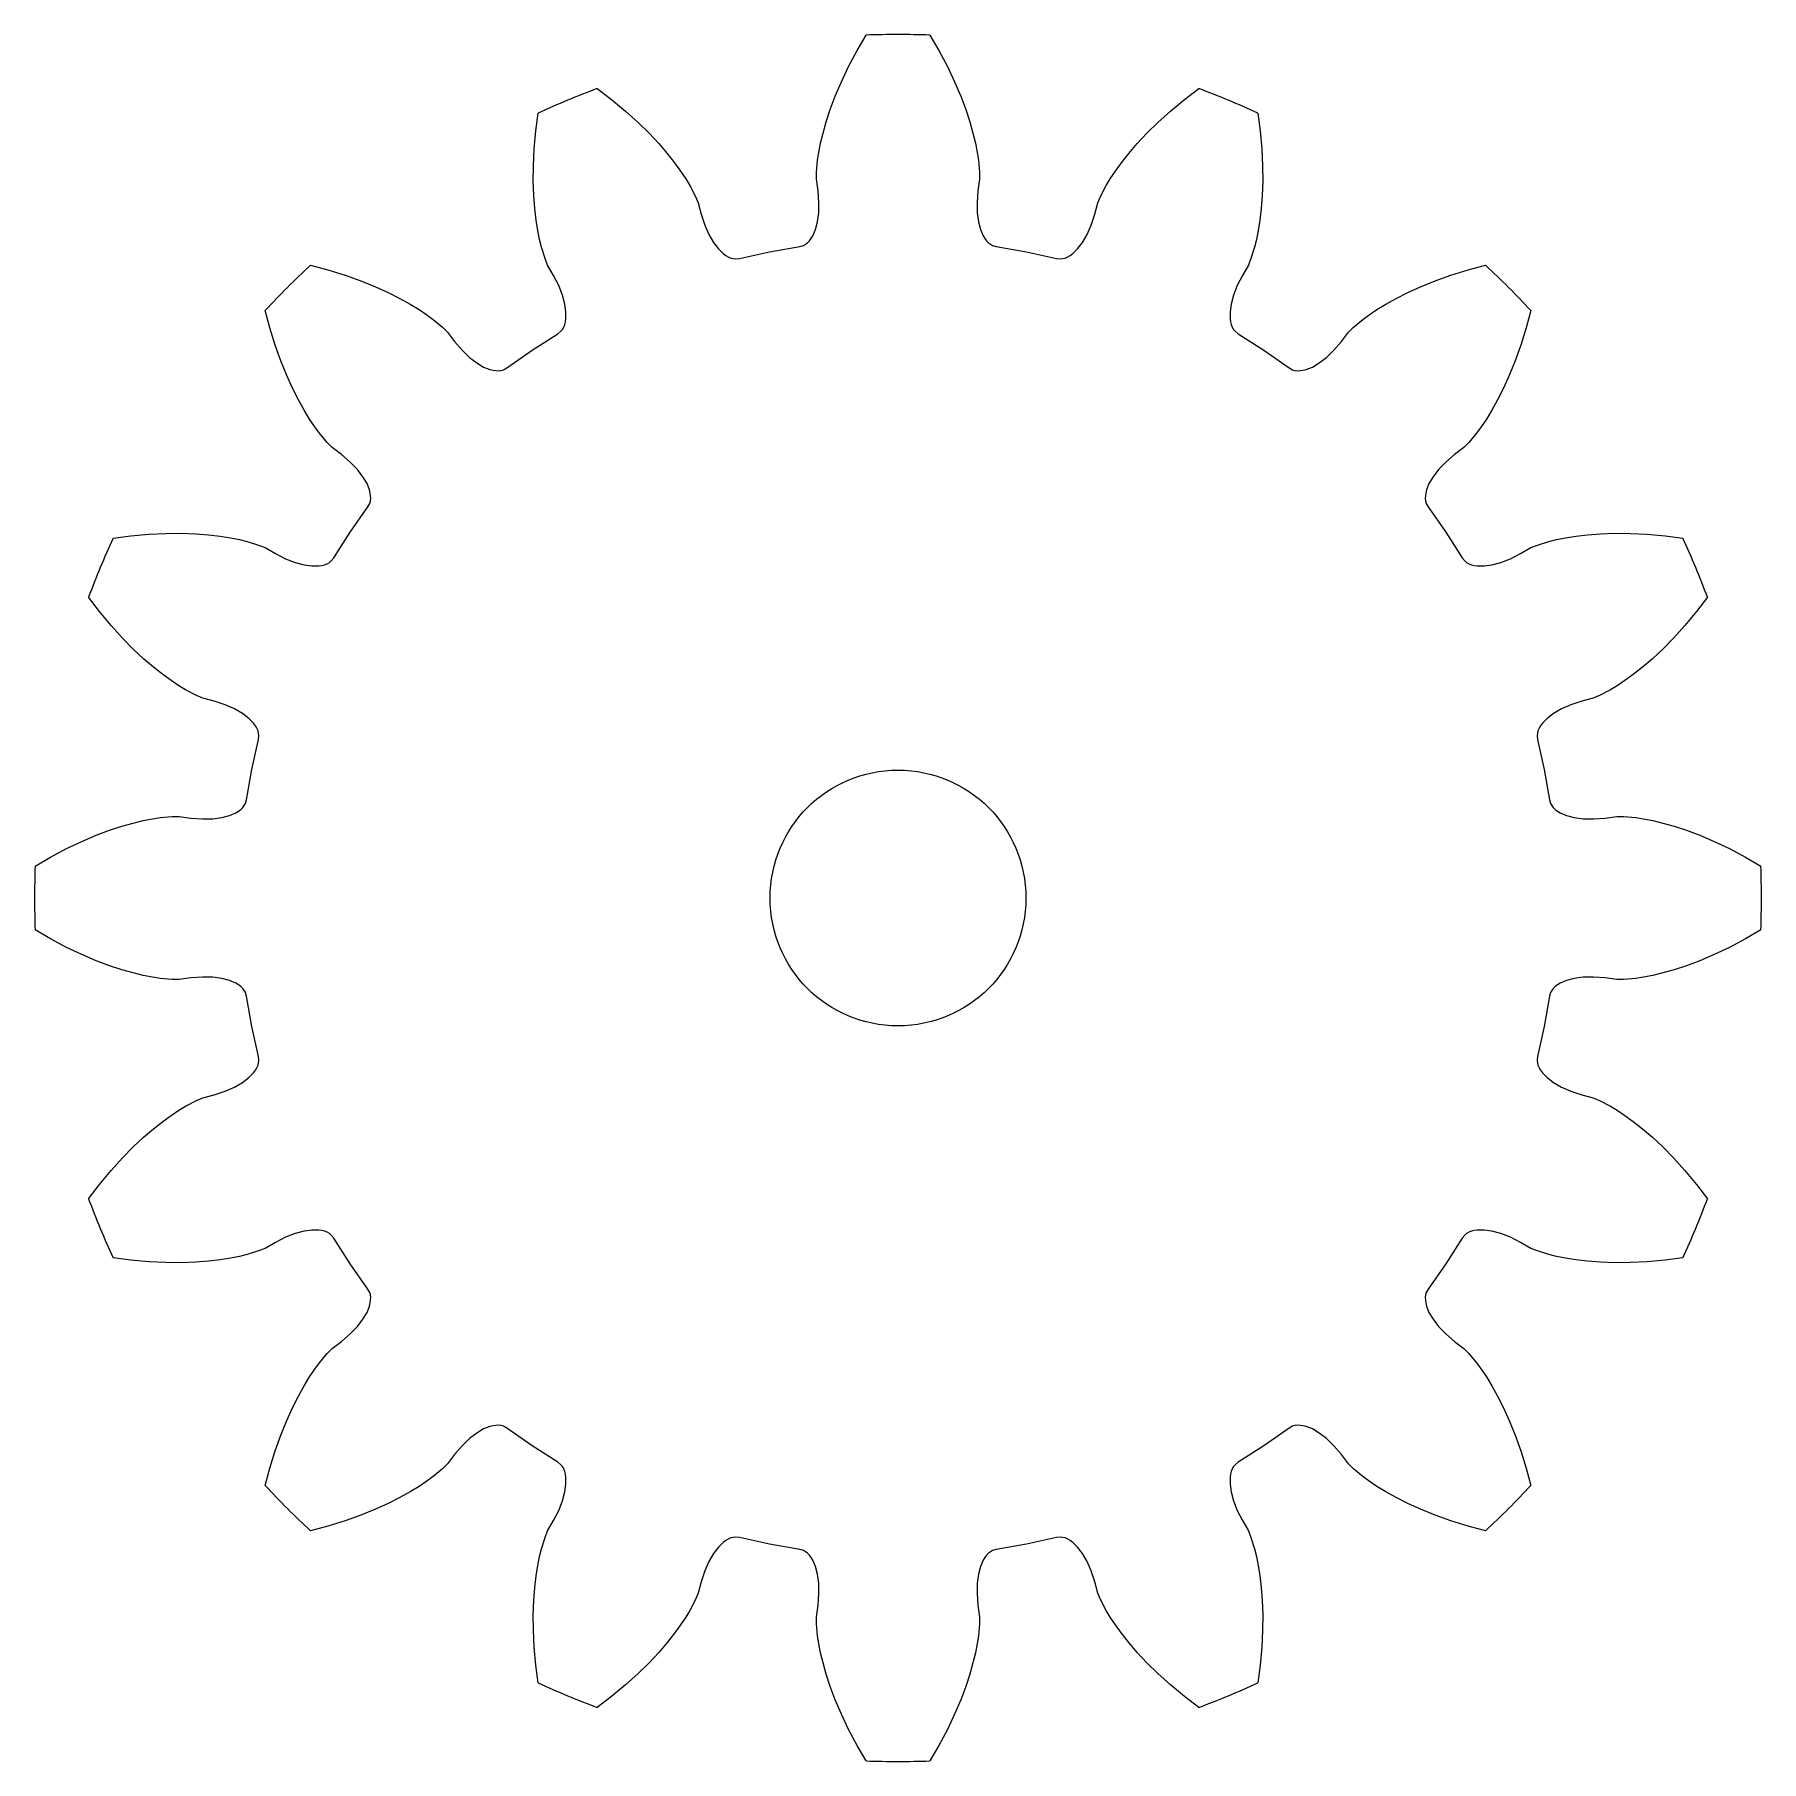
# Model space of a CAD drawing. Extents: x 6 to 33, y -13.5 to 13.5.
import ezdxf

# ---------------------------------------------------------------- set-up
doc = ezdxf.new("R2010")
doc.units = 0

msp = doc.modelspace()

# ---------------------------------------------------------------- linework, layer by layer
msp.add_circle((19.5, 0), 2)
msp.add_circle((19.5, 0), 2)
at = {"layer": 'layer0'}
for p, q in [((18.728, 12.998), (18.86, 13.248)), ((18.86, 13.248), (19.001, 13.491)), ((19.999, 13.491), (20.14, 13.248)), ((20.14, 13.248), (20.272, 12.998)), ((18.615, 12.759), (18.728, 12.998)), ((20.272, 12.998), (20.385, 12.759)), ((18.52, 12.536), (18.615, 12.759)), ((20.385, 12.759), (20.48, 12.536)), ((14.798, 12.655), (15.022, 12.484)), ((15.022, 12.484), (15.239, 12.304)), ((18.441, 12.328), (18.52, 12.536)), ((20.48, 12.536), (20.559, 12.328)), ((23.761, 12.304), (23.978, 12.484)), ((23.978, 12.484), (24.202, 12.655)), ((13.839, 11.994), (13.876, 12.273)), ((15.239, 12.304), (15.435, 12.127)), ((18.378, 12.135), (18.441, 12.328)), ((20.559, 12.328), (20.622, 12.135)), ((23.565, 12.127), (23.761, 12.304)), ((25.124, 12.273), (25.161, 11.994)), ((13.813, 11.713), (13.839, 11.994)), ((15.435, 12.127), (15.608, 11.957)), ((15.608, 11.957), (15.76, 11.794)), ((18.29, 11.799), (18.328, 11.958)), ((18.328, 11.958), (18.378, 12.135)), ((20.622, 12.135), (20.672, 11.958)), ((20.672, 11.958), (20.71, 11.799)), ((23.24, 11.794), (23.392, 11.957)), ((23.392, 11.957), (23.565, 12.127)), ((25.161, 11.994), (25.187, 11.713)), ((13.799, 11.449), (13.813, 11.713)), ((15.76, 11.794), (15.893, 11.641)), ((15.893, 11.641), (16.007, 11.496)), ((18.244, 11.535), (18.262, 11.657)), ((18.262, 11.657), (18.29, 11.799)), ((20.71, 11.799), (20.738, 11.657)), ((20.738, 11.657), (20.756, 11.535)), ((22.993, 11.496), (23.107, 11.641)), ((23.107, 11.641), (23.24, 11.794)), ((25.187, 11.713), (25.201, 11.449)), ((13.797, 11.207), (13.799, 11.449)), ((16.007, 11.496), (16.102, 11.364)), ((16.102, 11.364), (16.183, 11.243)), ((18.226, 11.237), (18.227, 11.347)), ((18.227, 11.347), (18.244, 11.535)), ((20.756, 11.535), (20.773, 11.347)), ((20.773, 11.347), (20.774, 11.237)), ((22.817, 11.243), (22.898, 11.364)), ((22.898, 11.364), (22.993, 11.496)), ((25.201, 11.449), (25.203, 11.207)), ((13.804, 10.984), (13.797, 11.207)), ((16.183, 11.243), (16.247, 11.138)), ((16.247, 11.138), (16.334, 10.97)), ((18.251, 11.054), (18.226, 11.237)), ((20.774, 11.237), (20.749, 11.054)), ((22.666, 10.97), (22.753, 11.138)), ((22.753, 11.138), (22.817, 11.243)), ((25.203, 11.207), (25.196, 10.984)), ((13.82, 10.782), (13.804, 10.984)), ((16.334, 10.97), (16.377, 10.87)), ((16.377, 10.87), (16.424, 10.691)), ((18.264, 10.875), (18.251, 11.054)), ((18.26, 10.714), (18.264, 10.875)), ((20.749, 11.054), (20.736, 10.875)), ((20.736, 10.875), (20.74, 10.714)), ((22.576, 10.691), (22.623, 10.87)), ((22.623, 10.87), (22.666, 10.97)), ((25.196, 10.984), (25.18, 10.782)), ((13.841, 10.599), (13.82, 10.782)), ((13.867, 10.438), (13.841, 10.599)), ((16.424, 10.691), (16.481, 10.52)), ((18.211, 10.452), (18.242, 10.572)), ((18.242, 10.572), (18.26, 10.714)), ((20.74, 10.714), (20.758, 10.572)), ((20.758, 10.572), (20.789, 10.452)), ((22.519, 10.52), (22.576, 10.691)), ((25.159, 10.599), (25.133, 10.438)), ((25.18, 10.782), (25.159, 10.599)), ((13.895, 10.296), (13.867, 10.438)), ((13.925, 10.176), (13.895, 10.296)), ((16.481, 10.52), (16.545, 10.372)), ((16.545, 10.372), (16.616, 10.249)), ((18.086, 10.245), (18.116, 10.275)), ((18.116, 10.275), (18.143, 10.311)), ((18.143, 10.311), (18.168, 10.352)), ((18.168, 10.352), (18.211, 10.452)), ((20.789, 10.452), (20.832, 10.352)), ((20.832, 10.352), (20.857, 10.311)), ((20.857, 10.311), (20.884, 10.275)), ((20.884, 10.275), (20.914, 10.245)), ((22.384, 10.249), (22.455, 10.372)), ((22.455, 10.372), (22.519, 10.52)), ((25.105, 10.296), (25.075, 10.176)), ((25.133, 10.438), (25.105, 10.296)), ((13.981, 9.996), (13.925, 10.176)), ((14.022, 9.894), (13.981, 9.996)), ((16.616, 10.249), (16.691, 10.149)), ((16.691, 10.149), (16.769, 10.074)), ((16.769, 10.074), (16.808, 10.046)), ((16.808, 10.046), (16.847, 10.023)), ((16.847, 10.023), (16.885, 10.006)), ((16.885, 10.006), (16.923, 9.996)), ((16.923, 9.996), (16.96, 9.991)), ((16.96, 9.991), (17.023, 9.998)), ((17.023, 9.998), (17.491, 10.102)), ((17.491, 10.102), (17.963, 10.185)), ((17.963, 10.185), (18.023, 10.203)), ((18.023, 10.203), (18.055, 10.221)), ((18.055, 10.221), (18.086, 10.245)), ((20.914, 10.245), (20.945, 10.221)), ((20.945, 10.221), (20.977, 10.203)), ((20.977, 10.203), (21.037, 10.185)), ((21.037, 10.185), (21.509, 10.102)), ((21.509, 10.102), (21.977, 9.998)), ((21.977, 9.998), (22.04, 9.991)), ((22.04, 9.991), (22.077, 9.996)), ((22.077, 9.996), (22.115, 10.006)), ((22.115, 10.006), (22.153, 10.023)), ((22.153, 10.023), (22.192, 10.046)), ((22.192, 10.046), (22.231, 10.074)), ((22.231, 10.074), (22.309, 10.149)), ((22.309, 10.149), (22.384, 10.249)), ((25.019, 9.996), (24.978, 9.894)), ((25.075, 10.176), (25.019, 9.996)), ((10.313, 9.892), (10.585, 9.82)), ((10.585, 9.82), (10.855, 9.737)), ((10.855, 9.737), (11.104, 9.648)), ((14.115, 9.735), (14.022, 9.894)), ((14.196, 9.574), (14.115, 9.735)), ((24.885, 9.735), (24.804, 9.574)), ((24.978, 9.894), (24.885, 9.735)), ((27.896, 9.648), (28.145, 9.737)), ((28.145, 9.737), (28.415, 9.82)), ((28.415, 9.82), (28.687, 9.892)), ((11.104, 9.648), (11.329, 9.557)), ((11.329, 9.557), (11.531, 9.466)), ((11.531, 9.466), (11.713, 9.374)), ((14.255, 9.424), (14.196, 9.574)), ((24.804, 9.574), (24.745, 9.424)), ((27.287, 9.374), (27.469, 9.466)), ((27.469, 9.466), (27.671, 9.557)), ((27.671, 9.557), (27.896, 9.648)), ((9.68, 8.915), (9.608, 9.187)), ((11.713, 9.374), (11.873, 9.284)), ((11.873, 9.284), (12.012, 9.199)), ((12.012, 9.199), (12.132, 9.118)), ((14.292, 9.286), (14.255, 9.424)), ((14.309, 9.163), (14.292, 9.286)), ((24.708, 9.286), (24.691, 9.163)), ((24.745, 9.424), (24.708, 9.286)), ((26.868, 9.118), (26.988, 9.199)), ((26.988, 9.199), (27.127, 9.284)), ((27.127, 9.284), (27.287, 9.374)), ((29.392, 9.187), (29.32, 8.915)), ((9.763, 8.645), (9.68, 8.915)), ((12.132, 9.118), (12.232, 9.045)), ((12.232, 9.045), (12.377, 8.924)), ((12.377, 8.924), (12.455, 8.847)), ((14.254, 8.89), (14.273, 8.925)), ((14.273, 8.925), (14.289, 8.964)), ((14.289, 8.964), (14.3, 9.007)), ((14.3, 9.007), (14.308, 9.055)), ((14.308, 9.055), (14.309, 9.163)), ((24.691, 9.163), (24.692, 9.055)), ((24.692, 9.055), (24.7, 9.007)), ((24.7, 9.007), (24.711, 8.964)), ((24.711, 8.964), (24.727, 8.925)), ((24.727, 8.925), (24.746, 8.89)), ((26.545, 8.847), (26.623, 8.924)), ((26.623, 8.924), (26.768, 9.045)), ((26.768, 9.045), (26.868, 9.118)), ((29.32, 8.915), (29.237, 8.645)), ((9.852, 8.396), (9.763, 8.645)), ((12.455, 8.847), (12.567, 8.7)), ((12.567, 8.7), (12.685, 8.564)), ((13.778, 8.564), (14.182, 8.821)), ((14.182, 8.821), (14.231, 8.861)), ((14.231, 8.861), (14.254, 8.89)), ((24.746, 8.89), (24.769, 8.861)), ((24.769, 8.861), (24.818, 8.821)), ((24.818, 8.821), (25.222, 8.564)), ((26.315, 8.564), (26.433, 8.7)), ((26.433, 8.7), (26.545, 8.847)), ((29.237, 8.645), (29.148, 8.396)), ((9.943, 8.171), (9.852, 8.396)), ((12.685, 8.564), (12.801, 8.452)), ((12.801, 8.452), (12.914, 8.365)), ((13.385, 8.289), (13.778, 8.564)), ((25.222, 8.564), (25.615, 8.289)), ((26.086, 8.365), (26.199, 8.452)), ((26.199, 8.452), (26.315, 8.564)), ((29.148, 8.396), (29.057, 8.171)), ((10.034, 7.969), (9.943, 8.171)), ((12.914, 8.365), (13.021, 8.302)), ((13.021, 8.302), (13.121, 8.262)), ((13.121, 8.262), (13.168, 8.251)), ((13.168, 8.251), (13.213, 8.245)), ((13.213, 8.245), (13.255, 8.244)), ((13.255, 8.244), (13.294, 8.249)), ((13.294, 8.249), (13.33, 8.259)), ((13.33, 8.259), (13.385, 8.289)), ((25.615, 8.289), (25.67, 8.259)), ((25.67, 8.259), (25.706, 8.249)), ((25.706, 8.249), (25.745, 8.244)), ((25.745, 8.244), (25.787, 8.245)), ((25.787, 8.245), (25.832, 8.251)), ((25.832, 8.251), (25.879, 8.262)), ((25.879, 8.262), (25.979, 8.302)), ((25.979, 8.302), (26.086, 8.365)), ((29.057, 8.171), (28.966, 7.969)), ((10.126, 7.787), (10.034, 7.969)), ((28.966, 7.969), (28.874, 7.787)), ((10.216, 7.627), (10.126, 7.787)), ((10.301, 7.488), (10.216, 7.627)), ((28.784, 7.627), (28.699, 7.488)), ((28.874, 7.787), (28.784, 7.627)), ((10.382, 7.368), (10.301, 7.488)), ((10.455, 7.268), (10.382, 7.368)), ((28.618, 7.368), (28.545, 7.268)), ((28.699, 7.488), (28.618, 7.368)), ((10.576, 7.123), (10.455, 7.268)), ((10.653, 7.045), (10.576, 7.123)), ((10.8, 6.933), (10.653, 7.045)), ((28.347, 7.045), (28.2, 6.933)), ((28.424, 7.123), (28.347, 7.045)), ((28.545, 7.268), (28.424, 7.123)), ((10.936, 6.815), (10.8, 6.933)), ((11.048, 6.699), (10.936, 6.815)), ((28.064, 6.815), (27.952, 6.699)), ((28.2, 6.933), (28.064, 6.815)), ((11.135, 6.586), (11.048, 6.699)), ((11.198, 6.479), (11.135, 6.586)), ((27.865, 6.586), (27.802, 6.479)), ((27.952, 6.699), (27.865, 6.586)), ((11.238, 6.379), (11.198, 6.479)), ((11.249, 6.332), (11.238, 6.379)), ((11.255, 6.287), (11.249, 6.332)), ((11.251, 6.206), (11.256, 6.245)), ((11.256, 6.245), (11.255, 6.287)), ((27.745, 6.287), (27.744, 6.245)), ((27.744, 6.245), (27.749, 6.206)), ((27.751, 6.332), (27.745, 6.287)), ((27.762, 6.379), (27.751, 6.332)), ((27.802, 6.479), (27.762, 6.379)), ((10.936, 5.722), (11.211, 6.115)), ((11.211, 6.115), (11.241, 6.17)), ((11.241, 6.17), (11.251, 6.206)), ((27.749, 6.206), (27.759, 6.17)), ((27.759, 6.17), (27.789, 6.115)), ((27.789, 6.115), (28.064, 5.722)), ((7.506, 5.661), (7.787, 5.687)), ((7.787, 5.687), (8.051, 5.701)), ((8.051, 5.701), (8.293, 5.703)), ((8.293, 5.703), (8.516, 5.696)), ((8.516, 5.696), (8.718, 5.68)), ((8.718, 5.68), (8.901, 5.659)), ((10.679, 5.318), (10.936, 5.722)), ((28.064, 5.722), (28.321, 5.318)), ((30.099, 5.659), (30.282, 5.68)), ((30.282, 5.68), (30.484, 5.696)), ((30.484, 5.696), (30.707, 5.703)), ((30.707, 5.703), (30.949, 5.701)), ((30.949, 5.701), (31.213, 5.687)), ((31.213, 5.687), (31.494, 5.661)), ((7.227, 5.624), (7.506, 5.661)), ((8.901, 5.659), (9.062, 5.633)), ((9.062, 5.633), (9.204, 5.605)), ((9.204, 5.605), (9.324, 5.575)), ((9.324, 5.575), (9.504, 5.519)), ((9.504, 5.519), (9.606, 5.478)), ((9.606, 5.478), (9.765, 5.385)), ((29.235, 5.385), (29.394, 5.478)), ((29.394, 5.478), (29.496, 5.519)), ((29.496, 5.519), (29.676, 5.575)), ((29.676, 5.575), (29.796, 5.605)), ((29.796, 5.605), (29.938, 5.633)), ((29.938, 5.633), (30.099, 5.659)), ((31.494, 5.661), (31.773, 5.624)), ((9.765, 5.385), (9.926, 5.304)), ((9.926, 5.304), (10.076, 5.245)), ((10.076, 5.245), (10.214, 5.208)), ((10.214, 5.208), (10.337, 5.191)), ((10.337, 5.191), (10.445, 5.192)), ((10.445, 5.192), (10.493, 5.2)), ((10.493, 5.2), (10.536, 5.211)), ((10.536, 5.211), (10.575, 5.227)), ((10.575, 5.227), (10.61, 5.246)), ((10.61, 5.246), (10.639, 5.269)), ((10.639, 5.269), (10.679, 5.318)), ((28.321, 5.318), (28.361, 5.269)), ((28.361, 5.269), (28.39, 5.246)), ((28.39, 5.246), (28.425, 5.227)), ((28.425, 5.227), (28.464, 5.211)), ((28.464, 5.211), (28.507, 5.2)), ((28.507, 5.2), (28.555, 5.192)), ((28.555, 5.192), (28.663, 5.191)), ((28.663, 5.191), (28.786, 5.208)), ((28.786, 5.208), (28.924, 5.245)), ((28.924, 5.245), (29.074, 5.304)), ((29.074, 5.304), (29.235, 5.385)), ((7.016, 4.478), (6.845, 4.702)), ((32.155, 4.702), (31.984, 4.478)), ((7.196, 4.261), (7.016, 4.478)), ((31.984, 4.478), (31.804, 4.261)), ((7.373, 4.065), (7.196, 4.261)), ((7.543, 3.892), (7.373, 4.065)), ((31.627, 4.065), (31.457, 3.892)), ((31.804, 4.261), (31.627, 4.065)), ((7.706, 3.74), (7.543, 3.892)), ((31.457, 3.892), (31.294, 3.74)), ((7.859, 3.607), (7.706, 3.74)), ((8.004, 3.493), (7.859, 3.607)), ((31.141, 3.607), (30.996, 3.493)), ((31.294, 3.74), (31.141, 3.607)), ((8.136, 3.398), (8.004, 3.493)), ((8.257, 3.317), (8.136, 3.398)), ((8.362, 3.253), (8.257, 3.317)), ((8.53, 3.166), (8.362, 3.253)), ((30.638, 3.253), (30.47, 3.166)), ((30.743, 3.317), (30.638, 3.253)), ((30.864, 3.398), (30.743, 3.317)), ((30.996, 3.493), (30.864, 3.398)), ((8.63, 3.123), (8.53, 3.166)), ((8.809, 3.076), (8.63, 3.123)), ((8.98, 3.019), (8.809, 3.076)), ((9.128, 2.955), (8.98, 3.019)), ((30.02, 3.019), (29.872, 2.955)), ((30.191, 3.076), (30.02, 3.019)), ((30.37, 3.123), (30.191, 3.076)), ((30.47, 3.166), (30.37, 3.123)), ((9.251, 2.884), (9.128, 2.955)), ((9.351, 2.809), (9.251, 2.884)), ((9.426, 2.731), (9.351, 2.809)), ((9.454, 2.692), (9.426, 2.731)), ((29.574, 2.731), (29.546, 2.692)), ((29.649, 2.809), (29.574, 2.731)), ((29.749, 2.884), (29.649, 2.809)), ((29.872, 2.955), (29.749, 2.884)), ((9.398, 2.009), (9.502, 2.477)), ((9.477, 2.653), (9.454, 2.692)), ((9.494, 2.615), (9.477, 2.653)), ((9.504, 2.577), (9.494, 2.615)), ((9.502, 2.477), (9.509, 2.54)), ((9.509, 2.54), (9.504, 2.577)), ((29.496, 2.577), (29.491, 2.54)), ((29.491, 2.54), (29.498, 2.477)), ((29.506, 2.615), (29.496, 2.577)), ((29.498, 2.477), (29.602, 2.009)), ((29.523, 2.653), (29.506, 2.615)), ((29.546, 2.692), (29.523, 2.653)), ((9.315, 1.537), (9.398, 2.009)), ((29.602, 2.009), (29.685, 1.537)), ((9.148, 1.332), (9.189, 1.357)), ((9.189, 1.357), (9.225, 1.384)), ((9.225, 1.384), (9.255, 1.414)), ((9.255, 1.414), (9.279, 1.445)), ((9.279, 1.445), (9.297, 1.477)), ((9.297, 1.477), (9.315, 1.537)), ((29.685, 1.537), (29.703, 1.477)), ((29.703, 1.477), (29.721, 1.445)), ((29.721, 1.445), (29.745, 1.414)), ((29.745, 1.414), (29.775, 1.384)), ((29.775, 1.384), (29.811, 1.357)), ((29.811, 1.357), (29.852, 1.332)), ((7.172, 1.059), (7.365, 1.122)), ((7.365, 1.122), (7.542, 1.172)), ((7.542, 1.172), (7.701, 1.21)), ((7.701, 1.21), (7.843, 1.238)), ((7.843, 1.238), (7.965, 1.256)), ((7.965, 1.256), (8.153, 1.273)), ((8.153, 1.273), (8.263, 1.274)), ((8.263, 1.274), (8.446, 1.249)), ((8.446, 1.249), (8.625, 1.236)), ((8.625, 1.236), (8.786, 1.24)), ((8.786, 1.24), (8.928, 1.258)), ((8.928, 1.258), (9.048, 1.289)), ((9.048, 1.289), (9.148, 1.332)), ((29.852, 1.332), (29.952, 1.289)), ((29.952, 1.289), (30.072, 1.258)), ((30.072, 1.258), (30.214, 1.24)), ((30.214, 1.24), (30.375, 1.236)), ((30.375, 1.236), (30.554, 1.249)), ((30.554, 1.249), (30.737, 1.274)), ((30.737, 1.274), (30.847, 1.273)), ((30.847, 1.273), (31.035, 1.256)), ((31.035, 1.256), (31.157, 1.238)), ((31.157, 1.238), (31.299, 1.21)), ((31.299, 1.21), (31.458, 1.172)), ((31.458, 1.172), (31.635, 1.122)), ((31.635, 1.122), (31.828, 1.059)), ((6.502, 0.772), (6.741, 0.885)), ((6.741, 0.885), (6.964, 0.98)), ((6.964, 0.98), (7.172, 1.059)), ((31.828, 1.059), (32.036, 0.98)), ((32.036, 0.98), (32.259, 0.885)), ((32.259, 0.885), (32.498, 0.772)), ((6.009, 0.499), (6.252, 0.64)), ((6.252, 0.64), (6.502, 0.772)), ((32.498, 0.772), (32.748, 0.64)), ((32.748, 0.64), (32.991, 0.499)), ((6.252, -0.64), (6.009, -0.499)), ((32.991, -0.499), (32.748, -0.64)), ((6.502, -0.772), (6.252, -0.64)), ((6.741, -0.885), (6.502, -0.772)), ((32.498, -0.772), (32.259, -0.885)), ((32.748, -0.64), (32.498, -0.772)), ((6.964, -0.98), (6.741, -0.885)), ((7.172, -1.059), (6.964, -0.98)), ((7.365, -1.122), (7.172, -1.059)), ((31.828, -1.059), (31.635, -1.122)), ((32.036, -0.98), (31.828, -1.059)), ((32.259, -0.885), (32.036, -0.98)), ((7.542, -1.172), (7.365, -1.122)), ((7.701, -1.21), (7.542, -1.172)), ((7.843, -1.238), (7.701, -1.21)), ((7.965, -1.256), (7.843, -1.238)), ((8.153, -1.273), (7.965, -1.256)), ((8.263, -1.274), (8.153, -1.273)), ((8.446, -1.249), (8.263, -1.274)), ((8.625, -1.236), (8.446, -1.249)), ((8.786, -1.24), (8.625, -1.236)), ((8.928, -1.258), (8.786, -1.24)), ((9.048, -1.289), (8.928, -1.258)), ((9.148, -1.332), (9.048, -1.289)), ((9.189, -1.357), (9.148, -1.332)), ((29.852, -1.332), (29.811, -1.357)), ((29.952, -1.289), (29.852, -1.332)), ((30.072, -1.258), (29.952, -1.289)), ((30.214, -1.24), (30.072, -1.258)), ((30.375, -1.236), (30.214, -1.24)), ((30.554, -1.249), (30.375, -1.236)), ((30.737, -1.274), (30.554, -1.249)), ((30.847, -1.273), (30.737, -1.274)), ((31.035, -1.256), (30.847, -1.273)), ((31.157, -1.238), (31.035, -1.256)), ((31.299, -1.21), (31.157, -1.238)), ((31.458, -1.172), (31.299, -1.21)), ((31.635, -1.122), (31.458, -1.172)), ((9.225, -1.384), (9.189, -1.357)), ((9.255, -1.414), (9.225, -1.384)), ((9.279, -1.445), (9.255, -1.414)), ((9.297, -1.477), (9.279, -1.445)), ((9.315, -1.537), (9.297, -1.477)), ((9.398, -2.009), (9.315, -1.537)), ((29.685, -1.537), (29.602, -2.009)), ((29.703, -1.477), (29.685, -1.537)), ((29.721, -1.445), (29.703, -1.477)), ((29.745, -1.414), (29.721, -1.445)), ((29.775, -1.384), (29.745, -1.414)), ((29.811, -1.357), (29.775, -1.384)), ((9.502, -2.477), (9.398, -2.009)), ((29.602, -2.009), (29.498, -2.477)), ((9.426, -2.731), (9.454, -2.692)), ((9.454, -2.692), (9.477, -2.653)), ((9.477, -2.653), (9.494, -2.615)), ((9.494, -2.615), (9.504, -2.577)), ((9.509, -2.54), (9.502, -2.477)), ((9.504, -2.577), (9.509, -2.54)), ((29.498, -2.477), (29.491, -2.54)), ((29.491, -2.54), (29.496, -2.577)), ((29.496, -2.577), (29.506, -2.615)), ((29.506, -2.615), (29.523, -2.653)), ((29.523, -2.653), (29.546, -2.692)), ((29.546, -2.692), (29.574, -2.731)), ((8.98, -3.019), (9.128, -2.955)), ((9.128, -2.955), (9.251, -2.884)), ((9.251, -2.884), (9.351, -2.809)), ((9.351, -2.809), (9.426, -2.731)), ((29.574, -2.731), (29.649, -2.809)), ((29.649, -2.809), (29.749, -2.884)), ((29.749, -2.884), (29.872, -2.955)), ((29.872, -2.955), (30.02, -3.019)), ((8.362, -3.253), (8.53, -3.166)), ((8.53, -3.166), (8.63, -3.123)), ((8.63, -3.123), (8.809, -3.076)), ((8.809, -3.076), (8.98, -3.019)), ((30.02, -3.019), (30.191, -3.076)), ((30.191, -3.076), (30.37, -3.123)), ((30.37, -3.123), (30.47, -3.166)), ((30.47, -3.166), (30.638, -3.253)), ((7.859, -3.607), (8.004, -3.493)), ((8.004, -3.493), (8.136, -3.398)), ((8.136, -3.398), (8.257, -3.317)), ((8.257, -3.317), (8.362, -3.253)), ((30.638, -3.253), (30.743, -3.317)), ((30.743, -3.317), (30.864, -3.398)), ((30.864, -3.398), (30.996, -3.493)), ((30.996, -3.493), (31.141, -3.607)), ((7.543, -3.892), (7.706, -3.74)), ((7.706, -3.74), (7.859, -3.607)), ((31.141, -3.607), (31.294, -3.74)), ((31.294, -3.74), (31.457, -3.892)), ((7.373, -4.065), (7.543, -3.892)), ((31.457, -3.892), (31.627, -4.065)), ((7.016, -4.478), (7.196, -4.261)), ((7.196, -4.261), (7.373, -4.065)), ((31.627, -4.065), (31.804, -4.261)), ((31.804, -4.261), (31.984, -4.478)), ((6.845, -4.702), (7.016, -4.478)), ((31.984, -4.478), (32.155, -4.702)), ((9.765, -5.385), (9.606, -5.478)), ((9.926, -5.304), (9.765, -5.385)), ((10.076, -5.245), (9.926, -5.304)), ((10.214, -5.208), (10.076, -5.245)), ((10.337, -5.191), (10.214, -5.208)), ((10.445, -5.192), (10.337, -5.191)), ((10.493, -5.2), (10.445, -5.192)), ((10.536, -5.211), (10.493, -5.2)), ((10.575, -5.227), (10.536, -5.211)), ((10.61, -5.246), (10.575, -5.227)), ((10.639, -5.269), (10.61, -5.246)), ((10.679, -5.318), (10.639, -5.269)), ((10.936, -5.722), (10.679, -5.318)), ((28.321, -5.318), (28.064, -5.722)), ((28.361, -5.269), (28.321, -5.318)), ((28.39, -5.246), (28.361, -5.269)), ((28.425, -5.227), (28.39, -5.246)), ((28.464, -5.211), (28.425, -5.227)), ((28.507, -5.2), (28.464, -5.211)), ((28.555, -5.192), (28.507, -5.2)), ((28.663, -5.191), (28.555, -5.192)), ((28.786, -5.208), (28.663, -5.191)), ((28.924, -5.245), (28.786, -5.208)), ((29.074, -5.304), (28.924, -5.245)), ((29.235, -5.385), (29.074, -5.304)), ((29.394, -5.478), (29.235, -5.385)), ((7.506, -5.661), (7.227, -5.624)), ((7.787, -5.687), (7.506, -5.661)), ((8.901, -5.659), (8.718, -5.68)), ((9.062, -5.633), (8.901, -5.659)), ((9.204, -5.605), (9.062, -5.633)), ((9.324, -5.575), (9.204, -5.605)), ((9.504, -5.519), (9.324, -5.575)), ((9.606, -5.478), (9.504, -5.519)), ((29.496, -5.519), (29.394, -5.478)), ((29.676, -5.575), (29.496, -5.519)), ((29.796, -5.605), (29.676, -5.575)), ((29.938, -5.633), (29.796, -5.605)), ((30.099, -5.659), (29.938, -5.633)), ((30.282, -5.68), (30.099, -5.659)), ((31.494, -5.661), (31.213, -5.687)), ((31.773, -5.624), (31.494, -5.661)), ((8.051, -5.701), (7.787, -5.687)), ((8.293, -5.703), (8.051, -5.701)), ((8.516, -5.696), (8.293, -5.703)), ((8.718, -5.68), (8.516, -5.696)), ((11.211, -6.115), (10.936, -5.722)), ((28.064, -5.722), (27.789, -6.115)), ((30.484, -5.696), (30.282, -5.68)), ((30.707, -5.703), (30.484, -5.696)), ((30.949, -5.701), (30.707, -5.703)), ((31.213, -5.687), (30.949, -5.701)), ((11.241, -6.17), (11.211, -6.115)), ((11.251, -6.206), (11.241, -6.17)), ((11.256, -6.245), (11.251, -6.206)), ((27.749, -6.206), (27.744, -6.245)), ((27.759, -6.17), (27.749, -6.206)), ((27.789, -6.115), (27.759, -6.17)), ((11.135, -6.586), (11.198, -6.479)), ((11.198, -6.479), (11.238, -6.379)), ((11.238, -6.379), (11.249, -6.332)), ((11.249, -6.332), (11.255, -6.287)), ((11.255, -6.287), (11.256, -6.245)), ((27.744, -6.245), (27.745, -6.287)), ((27.745, -6.287), (27.751, -6.332)), ((27.751, -6.332), (27.762, -6.379)), ((27.762, -6.379), (27.802, -6.479)), ((27.802, -6.479), (27.865, -6.586)), ((10.936, -6.815), (11.048, -6.699)), ((11.048, -6.699), (11.135, -6.586)), ((27.865, -6.586), (27.952, -6.699)), ((27.952, -6.699), (28.064, -6.815)), ((10.653, -7.045), (10.8, -6.933)), ((10.8, -6.933), (10.936, -6.815)), ((28.064, -6.815), (28.2, -6.933)), ((28.2, -6.933), (28.347, -7.045)), ((10.382, -7.368), (10.455, -7.268)), ((10.455, -7.268), (10.576, -7.123)), ((10.576, -7.123), (10.653, -7.045)), ((28.347, -7.045), (28.424, -7.123)), ((28.424, -7.123), (28.545, -7.268)), ((28.545, -7.268), (28.618, -7.368)), ((10.216, -7.627), (10.301, -7.488)), ((10.301, -7.488), (10.382, -7.368)), ((28.618, -7.368), (28.699, -7.488)), ((28.699, -7.488), (28.784, -7.627)), ((10.034, -7.969), (10.126, -7.787)), ((10.126, -7.787), (10.216, -7.627)), ((28.784, -7.627), (28.874, -7.787)), ((28.874, -7.787), (28.966, -7.969)), ((9.943, -8.171), (10.034, -7.969)), ((28.966, -7.969), (29.057, -8.171)), ((9.852, -8.396), (9.943, -8.171)), ((12.914, -8.365), (12.801, -8.452)), ((13.021, -8.302), (12.914, -8.365)), ((13.121, -8.262), (13.021, -8.302)), ((13.168, -8.251), (13.121, -8.262)), ((13.213, -8.245), (13.168, -8.251)), ((13.255, -8.244), (13.213, -8.245)), ((13.294, -8.249), (13.255, -8.244)), ((13.33, -8.259), (13.294, -8.249)), ((13.385, -8.289), (13.33, -8.259)), ((13.778, -8.564), (13.385, -8.289)), ((25.615, -8.289), (25.222, -8.564)), ((25.67, -8.259), (25.615, -8.289)), ((25.706, -8.249), (25.67, -8.259)), ((25.745, -8.244), (25.706, -8.249)), ((25.787, -8.245), (25.745, -8.244)), ((25.832, -8.251), (25.787, -8.245)), ((25.879, -8.262), (25.832, -8.251)), ((25.979, -8.302), (25.879, -8.262)), ((26.086, -8.365), (25.979, -8.302)), ((26.199, -8.452), (26.086, -8.365)), ((29.057, -8.171), (29.148, -8.396)), ((9.763, -8.645), (9.852, -8.396)), ((12.685, -8.564), (12.567, -8.7)), ((12.801, -8.452), (12.685, -8.564)), ((14.182, -8.821), (13.778, -8.564)), ((25.222, -8.564), (24.818, -8.821)), ((26.315, -8.564), (26.199, -8.452)), ((26.433, -8.7), (26.315, -8.564)), ((29.148, -8.396), (29.237, -8.645)), ((9.68, -8.915), (9.763, -8.645)), ((12.455, -8.847), (12.377, -8.924)), ((12.567, -8.7), (12.455, -8.847)), ((14.231, -8.861), (14.182, -8.821)), ((14.254, -8.89), (14.231, -8.861)), ((14.273, -8.925), (14.254, -8.89)), ((24.746, -8.89), (24.727, -8.925)), ((24.769, -8.861), (24.746, -8.89)), ((24.818, -8.821), (24.769, -8.861)), ((26.545, -8.847), (26.433, -8.7)), ((26.623, -8.924), (26.545, -8.847)), ((29.237, -8.645), (29.32, -8.915)), ((9.608, -9.187), (9.68, -8.915)), ((12.132, -9.118), (12.012, -9.199)), ((12.232, -9.045), (12.132, -9.118)), ((12.377, -8.924), (12.232, -9.045)), ((14.289, -8.964), (14.273, -8.925)), ((14.3, -9.007), (14.289, -8.964)), ((14.292, -9.286), (14.309, -9.163)), ((14.308, -9.055), (14.3, -9.007)), ((14.309, -9.163), (14.308, -9.055)), ((24.692, -9.055), (24.691, -9.163)), ((24.691, -9.163), (24.708, -9.286)), ((24.7, -9.007), (24.692, -9.055)), ((24.711, -8.964), (24.7, -9.007)), ((24.727, -8.925), (24.711, -8.964)), ((26.768, -9.045), (26.623, -8.924)), ((26.868, -9.118), (26.768, -9.045)), ((26.988, -9.199), (26.868, -9.118)), ((29.32, -8.915), (29.392, -9.187)), ((11.713, -9.374), (11.531, -9.466)), ((11.873, -9.284), (11.713, -9.374)), ((12.012, -9.199), (11.873, -9.284)), ((14.196, -9.574), (14.255, -9.424)), ((14.255, -9.424), (14.292, -9.286)), ((24.708, -9.286), (24.745, -9.424)), ((24.745, -9.424), (24.804, -9.574)), ((27.127, -9.284), (26.988, -9.199)), ((27.287, -9.374), (27.127, -9.284)), ((27.469, -9.466), (27.287, -9.374)), ((11.104, -9.648), (10.855, -9.737)), ((11.329, -9.557), (11.104, -9.648)), ((11.531, -9.466), (11.329, -9.557)), ((14.115, -9.735), (14.196, -9.574)), ((24.804, -9.574), (24.885, -9.735)), ((27.671, -9.557), (27.469, -9.466)), ((27.896, -9.648), (27.671, -9.557)), ((28.145, -9.737), (27.896, -9.648)), ((10.585, -9.82), (10.313, -9.892)), ((10.855, -9.737), (10.585, -9.82)), ((13.981, -9.996), (14.022, -9.894)), ((14.022, -9.894), (14.115, -9.735)), ((24.885, -9.735), (24.978, -9.894)), ((24.978, -9.894), (25.019, -9.996)), ((28.415, -9.82), (28.145, -9.737)), ((28.687, -9.892), (28.415, -9.82)), ((13.895, -10.296), (13.925, -10.176)), ((13.925, -10.176), (13.981, -9.996)), ((16.616, -10.249), (16.545, -10.372)), ((16.691, -10.149), (16.616, -10.249)), ((16.769, -10.074), (16.691, -10.149)), ((16.808, -10.046), (16.769, -10.074)), ((16.847, -10.023), (16.808, -10.046)), ((16.885, -10.006), (16.847, -10.023)), ((16.923, -9.996), (16.885, -10.006)), ((16.96, -9.991), (16.923, -9.996)), ((17.023, -9.998), (16.96, -9.991)), ((17.491, -10.102), (17.023, -9.998)), ((17.963, -10.185), (17.491, -10.102)), ((18.023, -10.203), (17.963, -10.185)), ((18.055, -10.221), (18.023, -10.203)), ((18.086, -10.245), (18.055, -10.221)), ((18.116, -10.275), (18.086, -10.245)), ((20.914, -10.245), (20.884, -10.275)), ((20.945, -10.221), (20.914, -10.245)), ((20.977, -10.203), (20.945, -10.221)), ((21.037, -10.185), (20.977, -10.203)), ((21.509, -10.102), (21.037, -10.185)), ((21.977, -9.998), (21.509, -10.102)), ((22.04, -9.991), (21.977, -9.998)), ((22.077, -9.996), (22.04, -9.991)), ((22.115, -10.006), (22.077, -9.996)), ((22.153, -10.023), (22.115, -10.006)), ((22.192, -10.046), (22.153, -10.023)), ((22.231, -10.074), (22.192, -10.046)), ((22.309, -10.149), (22.231, -10.074)), ((22.384, -10.249), (22.309, -10.149)), ((22.455, -10.372), (22.384, -10.249)), ((25.019, -9.996), (25.075, -10.176)), ((25.075, -10.176), (25.105, -10.296)), ((13.841, -10.599), (13.867, -10.438)), ((13.867, -10.438), (13.895, -10.296)), ((16.481, -10.52), (16.424, -10.691)), ((16.545, -10.372), (16.481, -10.52)), ((18.143, -10.311), (18.116, -10.275)), ((18.168, -10.352), (18.143, -10.311)), ((18.211, -10.452), (18.168, -10.352)), ((18.242, -10.572), (18.211, -10.452)), ((20.789, -10.452), (20.758, -10.572)), ((20.832, -10.352), (20.789, -10.452)), ((20.857, -10.311), (20.832, -10.352)), ((20.884, -10.275), (20.857, -10.311)), ((22.519, -10.52), (22.455, -10.372)), ((22.576, -10.691), (22.519, -10.52)), ((25.105, -10.296), (25.133, -10.438)), ((25.133, -10.438), (25.159, -10.599)), ((13.804, -10.984), (13.82, -10.782)), ((13.82, -10.782), (13.841, -10.599)), ((16.424, -10.691), (16.377, -10.87)), ((18.26, -10.714), (18.242, -10.572)), ((18.264, -10.875), (18.26, -10.714)), ((20.74, -10.714), (20.736, -10.875)), ((20.758, -10.572), (20.74, -10.714)), ((22.623, -10.87), (22.576, -10.691)), ((25.159, -10.599), (25.18, -10.782)), ((25.18, -10.782), (25.196, -10.984)), ((13.797, -11.207), (13.804, -10.984)), ((16.334, -10.97), (16.247, -11.138)), ((16.377, -10.87), (16.334, -10.97)), ((18.226, -11.237), (18.251, -11.054)), ((18.251, -11.054), (18.264, -10.875)), ((20.736, -10.875), (20.749, -11.054)), ((20.749, -11.054), (20.774, -11.237)), ((22.666, -10.97), (22.623, -10.87)), ((22.753, -11.138), (22.666, -10.97)), ((25.196, -10.984), (25.203, -11.207)), ((13.799, -11.449), (13.797, -11.207)), ((16.183, -11.243), (16.102, -11.364)), ((16.247, -11.138), (16.183, -11.243)), ((18.227, -11.347), (18.226, -11.237)), ((20.774, -11.237), (20.773, -11.347)), ((22.817, -11.243), (22.753, -11.138)), ((22.898, -11.364), (22.817, -11.243)), ((25.203, -11.207), (25.201, -11.449)), ((13.813, -11.713), (13.799, -11.449)), ((16.007, -11.496), (15.893, -11.641)), ((16.102, -11.364), (16.007, -11.496)), ((18.244, -11.535), (18.227, -11.347)), ((18.262, -11.657), (18.244, -11.535)), ((20.756, -11.535), (20.738, -11.657)), ((20.773, -11.347), (20.756, -11.535)), ((22.993, -11.496), (22.898, -11.364)), ((23.107, -11.641), (22.993, -11.496)), ((25.201, -11.449), (25.187, -11.713)), ((13.839, -11.994), (13.813, -11.713)), ((15.76, -11.794), (15.608, -11.957)), ((15.893, -11.641), (15.76, -11.794)), ((18.29, -11.799), (18.262, -11.657)), ((18.328, -11.958), (18.29, -11.799)), ((20.71, -11.799), (20.672, -11.958)), ((20.738, -11.657), (20.71, -11.799)), ((23.24, -11.794), (23.107, -11.641)), ((23.392, -11.957), (23.24, -11.794)), ((25.187, -11.713), (25.161, -11.994)), ((13.876, -12.273), (13.839, -11.994)), ((15.435, -12.127), (15.239, -12.304)), ((15.608, -11.957), (15.435, -12.127)), ((18.378, -12.135), (18.328, -11.958)), ((18.441, -12.328), (18.378, -12.135)), ((20.622, -12.135), (20.559, -12.328)), ((20.672, -11.958), (20.622, -12.135)), ((23.565, -12.127), (23.392, -11.957)), ((23.761, -12.304), (23.565, -12.127)), ((25.161, -11.994), (25.124, -12.273)), ((15.239, -12.304), (15.022, -12.484)), ((18.52, -12.536), (18.441, -12.328)), ((20.559, -12.328), (20.48, -12.536)), ((23.978, -12.484), (23.761, -12.304)), ((15.022, -12.484), (14.798, -12.655)), ((18.615, -12.759), (18.52, -12.536)), ((20.48, -12.536), (20.385, -12.759)), ((24.202, -12.655), (23.978, -12.484)), ((18.728, -12.998), (18.615, -12.759)), ((20.385, -12.759), (20.272, -12.998)), ((18.86, -13.248), (18.728, -12.998)), ((20.272, -12.998), (20.14, -13.248)), ((19.001, -13.491), (18.86, -13.248)), ((20.14, -13.248), (19.999, -13.491))]:
    msp.add_line(p, q, dxfattribs=at)
for start, end in [(87.8819, 92.1181), (110.3819, 114.6181), (65.3819, 69.6181), (132.8819, 137.1181), (42.8819, 47.1181), (155.3819, 159.6181), (20.3819, 24.6181), (177.8819, 182.1181), (357.8819, 362.1181), (200.3819, 204.6181), (335.3819, 339.6181), (222.8819, 227.1181), (312.8819, 317.1181), (245.3819, 249.6181), (290.3819, 294.6181), (267.8819, 272.1181)]:
    msp.add_arc((19.5, 0), 13.5, start, end, dxfattribs=at)
at = {"layer": 'layer1'}
for p, q in [((18.728, 12.998), (18.86, 13.248)), ((18.86, 13.248), (19.001, 13.491)), ((19.999, 13.491), (20.14, 13.248)), ((20.14, 13.248), (20.272, 12.998)), ((18.615, 12.759), (18.728, 12.998)), ((20.272, 12.998), (20.385, 12.759)), ((18.52, 12.536), (18.615, 12.759)), ((20.385, 12.759), (20.48, 12.536)), ((14.798, 12.655), (15.022, 12.484)), ((15.022, 12.484), (15.239, 12.304)), ((18.441, 12.328), (18.52, 12.536)), ((20.48, 12.536), (20.559, 12.328)), ((23.761, 12.304), (23.978, 12.484)), ((23.978, 12.484), (24.202, 12.655)), ((13.839, 11.994), (13.876, 12.273)), ((15.239, 12.304), (15.435, 12.127)), ((18.378, 12.135), (18.441, 12.328)), ((20.559, 12.328), (20.622, 12.135)), ((23.565, 12.127), (23.761, 12.304)), ((25.124, 12.273), (25.161, 11.994)), ((13.813, 11.713), (13.839, 11.994)), ((15.435, 12.127), (15.608, 11.957)), ((15.608, 11.957), (15.76, 11.794)), ((18.29, 11.799), (18.328, 11.958)), ((18.328, 11.958), (18.378, 12.135)), ((20.622, 12.135), (20.672, 11.958)), ((20.672, 11.958), (20.71, 11.799)), ((23.24, 11.794), (23.392, 11.957)), ((23.392, 11.957), (23.565, 12.127)), ((25.161, 11.994), (25.187, 11.713)), ((13.799, 11.449), (13.813, 11.713)), ((15.76, 11.794), (15.893, 11.641)), ((15.893, 11.641), (16.007, 11.496)), ((18.244, 11.535), (18.262, 11.657)), ((18.262, 11.657), (18.29, 11.799)), ((20.71, 11.799), (20.738, 11.657)), ((20.738, 11.657), (20.756, 11.535)), ((22.993, 11.496), (23.107, 11.641)), ((23.107, 11.641), (23.24, 11.794)), ((25.187, 11.713), (25.201, 11.449)), ((13.797, 11.207), (13.799, 11.449)), ((16.007, 11.496), (16.102, 11.364)), ((16.102, 11.364), (16.183, 11.243)), ((18.226, 11.237), (18.227, 11.347)), ((18.227, 11.347), (18.244, 11.535)), ((20.756, 11.535), (20.773, 11.347)), ((20.773, 11.347), (20.774, 11.237)), ((22.817, 11.243), (22.898, 11.364)), ((22.898, 11.364), (22.993, 11.496)), ((25.201, 11.449), (25.203, 11.207)), ((13.804, 10.984), (13.797, 11.207)), ((16.183, 11.243), (16.247, 11.138)), ((16.247, 11.138), (16.334, 10.97)), ((18.251, 11.054), (18.226, 11.237)), ((20.774, 11.237), (20.749, 11.054)), ((22.666, 10.97), (22.753, 11.138)), ((22.753, 11.138), (22.817, 11.243)), ((25.203, 11.207), (25.196, 10.984)), ((13.82, 10.782), (13.804, 10.984)), ((16.334, 10.97), (16.377, 10.87)), ((16.377, 10.87), (16.424, 10.691)), ((18.264, 10.875), (18.251, 11.054)), ((18.26, 10.714), (18.264, 10.875)), ((20.749, 11.054), (20.736, 10.875)), ((20.736, 10.875), (20.74, 10.714)), ((22.576, 10.691), (22.623, 10.87)), ((22.623, 10.87), (22.666, 10.97)), ((25.196, 10.984), (25.18, 10.782)), ((13.841, 10.599), (13.82, 10.782)), ((13.867, 10.438), (13.841, 10.599)), ((16.424, 10.691), (16.481, 10.52)), ((18.211, 10.452), (18.242, 10.572)), ((18.242, 10.572), (18.26, 10.714)), ((20.74, 10.714), (20.758, 10.572)), ((20.758, 10.572), (20.789, 10.452)), ((22.519, 10.52), (22.576, 10.691)), ((25.159, 10.599), (25.133, 10.438)), ((25.18, 10.782), (25.159, 10.599)), ((13.895, 10.296), (13.867, 10.438)), ((13.925, 10.176), (13.895, 10.296)), ((16.481, 10.52), (16.545, 10.372)), ((16.545, 10.372), (16.616, 10.249)), ((18.086, 10.245), (18.116, 10.275)), ((18.116, 10.275), (18.143, 10.311)), ((18.143, 10.311), (18.168, 10.352)), ((18.168, 10.352), (18.211, 10.452)), ((20.789, 10.452), (20.832, 10.352)), ((20.832, 10.352), (20.857, 10.311)), ((20.857, 10.311), (20.884, 10.275)), ((20.884, 10.275), (20.914, 10.245)), ((22.384, 10.249), (22.455, 10.372)), ((22.455, 10.372), (22.519, 10.52)), ((25.105, 10.296), (25.075, 10.176)), ((25.133, 10.438), (25.105, 10.296)), ((13.981, 9.996), (13.925, 10.176)), ((14.022, 9.894), (13.981, 9.996)), ((16.616, 10.249), (16.691, 10.149)), ((16.691, 10.149), (16.769, 10.074)), ((16.769, 10.074), (16.808, 10.046)), ((16.808, 10.046), (16.847, 10.023)), ((16.847, 10.023), (16.885, 10.006)), ((16.885, 10.006), (16.923, 9.996)), ((16.923, 9.996), (16.96, 9.991)), ((16.96, 9.991), (17.023, 9.998)), ((17.023, 9.998), (17.491, 10.102)), ((17.491, 10.102), (17.963, 10.185)), ((17.963, 10.185), (18.023, 10.203)), ((18.023, 10.203), (18.055, 10.221)), ((18.055, 10.221), (18.086, 10.245)), ((20.914, 10.245), (20.945, 10.221)), ((20.945, 10.221), (20.977, 10.203)), ((20.977, 10.203), (21.037, 10.185)), ((21.037, 10.185), (21.509, 10.102)), ((21.509, 10.102), (21.977, 9.998)), ((21.977, 9.998), (22.04, 9.991)), ((22.04, 9.991), (22.077, 9.996)), ((22.077, 9.996), (22.115, 10.006)), ((22.115, 10.006), (22.153, 10.023)), ((22.153, 10.023), (22.192, 10.046)), ((22.192, 10.046), (22.231, 10.074)), ((22.231, 10.074), (22.309, 10.149)), ((22.309, 10.149), (22.384, 10.249)), ((25.019, 9.996), (24.978, 9.894)), ((25.075, 10.176), (25.019, 9.996)), ((10.313, 9.892), (10.585, 9.82)), ((10.585, 9.82), (10.855, 9.737)), ((10.855, 9.737), (11.104, 9.648)), ((14.115, 9.735), (14.022, 9.894)), ((14.196, 9.574), (14.115, 9.735)), ((24.885, 9.735), (24.804, 9.574)), ((24.978, 9.894), (24.885, 9.735)), ((27.896, 9.648), (28.145, 9.737)), ((28.145, 9.737), (28.415, 9.82)), ((28.415, 9.82), (28.687, 9.892)), ((11.104, 9.648), (11.329, 9.557)), ((11.329, 9.557), (11.531, 9.466)), ((11.531, 9.466), (11.713, 9.374)), ((14.255, 9.424), (14.196, 9.574)), ((24.804, 9.574), (24.745, 9.424)), ((27.287, 9.374), (27.469, 9.466)), ((27.469, 9.466), (27.671, 9.557)), ((27.671, 9.557), (27.896, 9.648)), ((9.68, 8.915), (9.608, 9.187)), ((11.713, 9.374), (11.873, 9.284)), ((11.873, 9.284), (12.012, 9.199)), ((12.012, 9.199), (12.132, 9.118)), ((14.292, 9.286), (14.255, 9.424)), ((14.309, 9.163), (14.292, 9.286)), ((24.708, 9.286), (24.691, 9.163)), ((24.745, 9.424), (24.708, 9.286)), ((26.868, 9.118), (26.988, 9.199)), ((26.988, 9.199), (27.127, 9.284)), ((27.127, 9.284), (27.287, 9.374)), ((29.392, 9.187), (29.32, 8.915)), ((9.763, 8.645), (9.68, 8.915)), ((12.132, 9.118), (12.232, 9.045)), ((12.232, 9.045), (12.377, 8.924)), ((12.377, 8.924), (12.455, 8.847)), ((14.254, 8.89), (14.273, 8.925)), ((14.273, 8.925), (14.289, 8.964)), ((14.289, 8.964), (14.3, 9.007)), ((14.3, 9.007), (14.308, 9.055)), ((14.308, 9.055), (14.309, 9.163)), ((24.691, 9.163), (24.692, 9.055)), ((24.692, 9.055), (24.7, 9.007)), ((24.7, 9.007), (24.711, 8.964)), ((24.711, 8.964), (24.727, 8.925)), ((24.727, 8.925), (24.746, 8.89)), ((26.545, 8.847), (26.623, 8.924)), ((26.623, 8.924), (26.768, 9.045)), ((26.768, 9.045), (26.868, 9.118)), ((29.32, 8.915), (29.237, 8.645)), ((9.852, 8.396), (9.763, 8.645)), ((12.455, 8.847), (12.567, 8.7)), ((12.567, 8.7), (12.685, 8.564)), ((13.778, 8.564), (14.182, 8.821)), ((14.182, 8.821), (14.231, 8.861)), ((14.231, 8.861), (14.254, 8.89)), ((24.746, 8.89), (24.769, 8.861)), ((24.769, 8.861), (24.818, 8.821)), ((24.818, 8.821), (25.222, 8.564)), ((26.315, 8.564), (26.433, 8.7)), ((26.433, 8.7), (26.545, 8.847)), ((29.237, 8.645), (29.148, 8.396)), ((9.943, 8.171), (9.852, 8.396)), ((12.685, 8.564), (12.801, 8.452)), ((12.801, 8.452), (12.914, 8.365)), ((13.385, 8.289), (13.778, 8.564)), ((25.222, 8.564), (25.615, 8.289)), ((26.086, 8.365), (26.199, 8.452)), ((26.199, 8.452), (26.315, 8.564)), ((29.148, 8.396), (29.057, 8.171)), ((10.034, 7.969), (9.943, 8.171)), ((12.914, 8.365), (13.021, 8.302)), ((13.021, 8.302), (13.121, 8.262)), ((13.121, 8.262), (13.168, 8.251)), ((13.168, 8.251), (13.213, 8.245)), ((13.213, 8.245), (13.255, 8.244)), ((13.255, 8.244), (13.294, 8.249)), ((13.294, 8.249), (13.33, 8.259)), ((13.33, 8.259), (13.385, 8.289)), ((25.615, 8.289), (25.67, 8.259)), ((25.67, 8.259), (25.706, 8.249)), ((25.706, 8.249), (25.745, 8.244)), ((25.745, 8.244), (25.787, 8.245)), ((25.787, 8.245), (25.832, 8.251)), ((25.832, 8.251), (25.879, 8.262)), ((25.879, 8.262), (25.979, 8.302)), ((25.979, 8.302), (26.086, 8.365)), ((29.057, 8.171), (28.966, 7.969)), ((10.126, 7.787), (10.034, 7.969)), ((28.966, 7.969), (28.874, 7.787)), ((10.216, 7.627), (10.126, 7.787)), ((10.301, 7.488), (10.216, 7.627)), ((28.784, 7.627), (28.699, 7.488)), ((28.874, 7.787), (28.784, 7.627)), ((10.382, 7.368), (10.301, 7.488)), ((10.455, 7.268), (10.382, 7.368)), ((28.618, 7.368), (28.545, 7.268)), ((28.699, 7.488), (28.618, 7.368)), ((10.576, 7.123), (10.455, 7.268)), ((10.653, 7.045), (10.576, 7.123)), ((10.8, 6.933), (10.653, 7.045)), ((28.347, 7.045), (28.2, 6.933)), ((28.424, 7.123), (28.347, 7.045)), ((28.545, 7.268), (28.424, 7.123)), ((10.936, 6.815), (10.8, 6.933)), ((11.048, 6.699), (10.936, 6.815)), ((28.064, 6.815), (27.952, 6.699)), ((28.2, 6.933), (28.064, 6.815)), ((11.135, 6.586), (11.048, 6.699)), ((11.198, 6.479), (11.135, 6.586)), ((27.865, 6.586), (27.802, 6.479)), ((27.952, 6.699), (27.865, 6.586)), ((11.238, 6.379), (11.198, 6.479)), ((11.249, 6.332), (11.238, 6.379)), ((11.255, 6.287), (11.249, 6.332)), ((11.251, 6.206), (11.256, 6.245)), ((11.256, 6.245), (11.255, 6.287)), ((27.745, 6.287), (27.744, 6.245)), ((27.744, 6.245), (27.749, 6.206)), ((27.751, 6.332), (27.745, 6.287)), ((27.762, 6.379), (27.751, 6.332)), ((27.802, 6.479), (27.762, 6.379)), ((10.936, 5.722), (11.211, 6.115)), ((11.211, 6.115), (11.241, 6.17)), ((11.241, 6.17), (11.251, 6.206)), ((27.749, 6.206), (27.759, 6.17)), ((27.759, 6.17), (27.789, 6.115)), ((27.789, 6.115), (28.064, 5.722)), ((7.506, 5.661), (7.787, 5.687)), ((7.787, 5.687), (8.051, 5.701)), ((8.051, 5.701), (8.293, 5.703)), ((8.293, 5.703), (8.516, 5.696)), ((8.516, 5.696), (8.718, 5.68)), ((8.718, 5.68), (8.901, 5.659)), ((10.679, 5.318), (10.936, 5.722)), ((28.064, 5.722), (28.321, 5.318)), ((30.099, 5.659), (30.282, 5.68)), ((30.282, 5.68), (30.484, 5.696)), ((30.484, 5.696), (30.707, 5.703)), ((30.707, 5.703), (30.949, 5.701)), ((30.949, 5.701), (31.213, 5.687)), ((31.213, 5.687), (31.494, 5.661)), ((7.227, 5.624), (7.506, 5.661)), ((8.901, 5.659), (9.062, 5.633)), ((9.062, 5.633), (9.204, 5.605)), ((9.204, 5.605), (9.324, 5.575)), ((9.324, 5.575), (9.504, 5.519)), ((9.504, 5.519), (9.606, 5.478)), ((9.606, 5.478), (9.765, 5.385)), ((29.235, 5.385), (29.394, 5.478)), ((29.394, 5.478), (29.496, 5.519)), ((29.496, 5.519), (29.676, 5.575)), ((29.676, 5.575), (29.796, 5.605)), ((29.796, 5.605), (29.938, 5.633)), ((29.938, 5.633), (30.099, 5.659)), ((31.494, 5.661), (31.773, 5.624)), ((9.765, 5.385), (9.926, 5.304)), ((9.926, 5.304), (10.076, 5.245)), ((10.076, 5.245), (10.214, 5.208)), ((10.214, 5.208), (10.337, 5.191)), ((10.337, 5.191), (10.445, 5.192)), ((10.445, 5.192), (10.493, 5.2)), ((10.493, 5.2), (10.536, 5.211)), ((10.536, 5.211), (10.575, 5.227)), ((10.575, 5.227), (10.61, 5.246)), ((10.61, 5.246), (10.639, 5.269)), ((10.639, 5.269), (10.679, 5.318)), ((28.321, 5.318), (28.361, 5.269)), ((28.361, 5.269), (28.39, 5.246)), ((28.39, 5.246), (28.425, 5.227)), ((28.425, 5.227), (28.464, 5.211)), ((28.464, 5.211), (28.507, 5.2)), ((28.507, 5.2), (28.555, 5.192)), ((28.555, 5.192), (28.663, 5.191)), ((28.663, 5.191), (28.786, 5.208)), ((28.786, 5.208), (28.924, 5.245)), ((28.924, 5.245), (29.074, 5.304)), ((29.074, 5.304), (29.235, 5.385)), ((7.016, 4.478), (6.845, 4.702)), ((32.155, 4.702), (31.984, 4.478)), ((7.196, 4.261), (7.016, 4.478)), ((31.984, 4.478), (31.804, 4.261)), ((7.373, 4.065), (7.196, 4.261)), ((7.543, 3.892), (7.373, 4.065)), ((31.627, 4.065), (31.457, 3.892)), ((31.804, 4.261), (31.627, 4.065)), ((7.706, 3.74), (7.543, 3.892)), ((31.457, 3.892), (31.294, 3.74)), ((7.859, 3.607), (7.706, 3.74)), ((8.004, 3.493), (7.859, 3.607)), ((31.141, 3.607), (30.996, 3.493)), ((31.294, 3.74), (31.141, 3.607)), ((8.136, 3.398), (8.004, 3.493)), ((8.257, 3.317), (8.136, 3.398)), ((8.362, 3.253), (8.257, 3.317)), ((8.53, 3.166), (8.362, 3.253)), ((30.638, 3.253), (30.47, 3.166)), ((30.743, 3.317), (30.638, 3.253)), ((30.864, 3.398), (30.743, 3.317)), ((30.996, 3.493), (30.864, 3.398)), ((8.63, 3.123), (8.53, 3.166)), ((8.809, 3.076), (8.63, 3.123)), ((8.98, 3.019), (8.809, 3.076)), ((9.128, 2.955), (8.98, 3.019)), ((30.02, 3.019), (29.872, 2.955)), ((30.191, 3.076), (30.02, 3.019)), ((30.37, 3.123), (30.191, 3.076)), ((30.47, 3.166), (30.37, 3.123)), ((9.251, 2.884), (9.128, 2.955)), ((9.351, 2.809), (9.251, 2.884)), ((9.426, 2.731), (9.351, 2.809)), ((9.454, 2.692), (9.426, 2.731)), ((29.574, 2.731), (29.546, 2.692)), ((29.649, 2.809), (29.574, 2.731)), ((29.749, 2.884), (29.649, 2.809)), ((29.872, 2.955), (29.749, 2.884)), ((9.398, 2.009), (9.502, 2.477)), ((9.477, 2.653), (9.454, 2.692)), ((9.494, 2.615), (9.477, 2.653)), ((9.504, 2.577), (9.494, 2.615)), ((9.502, 2.477), (9.509, 2.54)), ((9.509, 2.54), (9.504, 2.577)), ((29.496, 2.577), (29.491, 2.54)), ((29.491, 2.54), (29.498, 2.477)), ((29.506, 2.615), (29.496, 2.577)), ((29.498, 2.477), (29.602, 2.009)), ((29.523, 2.653), (29.506, 2.615)), ((29.546, 2.692), (29.523, 2.653)), ((9.315, 1.537), (9.398, 2.009)), ((29.602, 2.009), (29.685, 1.537)), ((9.148, 1.332), (9.189, 1.357)), ((9.189, 1.357), (9.225, 1.384)), ((9.225, 1.384), (9.255, 1.414)), ((9.255, 1.414), (9.279, 1.445)), ((9.279, 1.445), (9.297, 1.477)), ((9.297, 1.477), (9.315, 1.537)), ((29.685, 1.537), (29.703, 1.477)), ((29.703, 1.477), (29.721, 1.445)), ((29.721, 1.445), (29.745, 1.414)), ((29.745, 1.414), (29.775, 1.384)), ((29.775, 1.384), (29.811, 1.357)), ((29.811, 1.357), (29.852, 1.332)), ((7.172, 1.059), (7.365, 1.122)), ((7.365, 1.122), (7.542, 1.172)), ((7.542, 1.172), (7.701, 1.21)), ((7.701, 1.21), (7.843, 1.238)), ((7.843, 1.238), (7.965, 1.256)), ((7.965, 1.256), (8.153, 1.273)), ((8.153, 1.273), (8.263, 1.274)), ((8.263, 1.274), (8.446, 1.249)), ((8.446, 1.249), (8.625, 1.236)), ((8.625, 1.236), (8.786, 1.24)), ((8.786, 1.24), (8.928, 1.258)), ((8.928, 1.258), (9.048, 1.289)), ((9.048, 1.289), (9.148, 1.332)), ((29.852, 1.332), (29.952, 1.289)), ((29.952, 1.289), (30.072, 1.258)), ((30.072, 1.258), (30.214, 1.24)), ((30.214, 1.24), (30.375, 1.236)), ((30.375, 1.236), (30.554, 1.249)), ((30.554, 1.249), (30.737, 1.274)), ((30.737, 1.274), (30.847, 1.273)), ((30.847, 1.273), (31.035, 1.256)), ((31.035, 1.256), (31.157, 1.238)), ((31.157, 1.238), (31.299, 1.21)), ((31.299, 1.21), (31.458, 1.172)), ((31.458, 1.172), (31.635, 1.122)), ((31.635, 1.122), (31.828, 1.059)), ((6.502, 0.772), (6.741, 0.885)), ((6.741, 0.885), (6.964, 0.98)), ((6.964, 0.98), (7.172, 1.059)), ((31.828, 1.059), (32.036, 0.98)), ((32.036, 0.98), (32.259, 0.885)), ((32.259, 0.885), (32.498, 0.772)), ((6.009, 0.499), (6.252, 0.64)), ((6.252, 0.64), (6.502, 0.772)), ((32.498, 0.772), (32.748, 0.64)), ((32.748, 0.64), (32.991, 0.499)), ((6.252, -0.64), (6.009, -0.499)), ((32.991, -0.499), (32.748, -0.64)), ((6.502, -0.772), (6.252, -0.64)), ((6.741, -0.885), (6.502, -0.772)), ((32.498, -0.772), (32.259, -0.885)), ((32.748, -0.64), (32.498, -0.772)), ((6.964, -0.98), (6.741, -0.885)), ((7.172, -1.059), (6.964, -0.98)), ((7.365, -1.122), (7.172, -1.059)), ((31.828, -1.059), (31.635, -1.122)), ((32.036, -0.98), (31.828, -1.059)), ((32.259, -0.885), (32.036, -0.98)), ((7.542, -1.172), (7.365, -1.122)), ((7.701, -1.21), (7.542, -1.172)), ((7.843, -1.238), (7.701, -1.21)), ((7.965, -1.256), (7.843, -1.238)), ((8.153, -1.273), (7.965, -1.256)), ((8.263, -1.274), (8.153, -1.273)), ((8.446, -1.249), (8.263, -1.274)), ((8.625, -1.236), (8.446, -1.249)), ((8.786, -1.24), (8.625, -1.236)), ((8.928, -1.258), (8.786, -1.24)), ((9.048, -1.289), (8.928, -1.258)), ((9.148, -1.332), (9.048, -1.289)), ((9.189, -1.357), (9.148, -1.332)), ((29.852, -1.332), (29.811, -1.357)), ((29.952, -1.289), (29.852, -1.332)), ((30.072, -1.258), (29.952, -1.289)), ((30.214, -1.24), (30.072, -1.258)), ((30.375, -1.236), (30.214, -1.24)), ((30.554, -1.249), (30.375, -1.236)), ((30.737, -1.274), (30.554, -1.249)), ((30.847, -1.273), (30.737, -1.274)), ((31.035, -1.256), (30.847, -1.273)), ((31.157, -1.238), (31.035, -1.256)), ((31.299, -1.21), (31.157, -1.238)), ((31.458, -1.172), (31.299, -1.21)), ((31.635, -1.122), (31.458, -1.172)), ((9.225, -1.384), (9.189, -1.357)), ((9.255, -1.414), (9.225, -1.384)), ((9.279, -1.445), (9.255, -1.414)), ((9.297, -1.477), (9.279, -1.445)), ((9.315, -1.537), (9.297, -1.477)), ((9.398, -2.009), (9.315, -1.537)), ((29.685, -1.537), (29.602, -2.009)), ((29.703, -1.477), (29.685, -1.537)), ((29.721, -1.445), (29.703, -1.477)), ((29.745, -1.414), (29.721, -1.445)), ((29.775, -1.384), (29.745, -1.414)), ((29.811, -1.357), (29.775, -1.384)), ((9.502, -2.477), (9.398, -2.009)), ((29.602, -2.009), (29.498, -2.477)), ((9.426, -2.731), (9.454, -2.692)), ((9.454, -2.692), (9.477, -2.653)), ((9.477, -2.653), (9.494, -2.615)), ((9.494, -2.615), (9.504, -2.577)), ((9.509, -2.54), (9.502, -2.477)), ((9.504, -2.577), (9.509, -2.54)), ((29.498, -2.477), (29.491, -2.54)), ((29.491, -2.54), (29.496, -2.577)), ((29.496, -2.577), (29.506, -2.615)), ((29.506, -2.615), (29.523, -2.653)), ((29.523, -2.653), (29.546, -2.692)), ((29.546, -2.692), (29.574, -2.731)), ((8.98, -3.019), (9.128, -2.955)), ((9.128, -2.955), (9.251, -2.884)), ((9.251, -2.884), (9.351, -2.809)), ((9.351, -2.809), (9.426, -2.731)), ((29.574, -2.731), (29.649, -2.809)), ((29.649, -2.809), (29.749, -2.884)), ((29.749, -2.884), (29.872, -2.955)), ((29.872, -2.955), (30.02, -3.019)), ((8.362, -3.253), (8.53, -3.166)), ((8.53, -3.166), (8.63, -3.123)), ((8.63, -3.123), (8.809, -3.076)), ((8.809, -3.076), (8.98, -3.019)), ((30.02, -3.019), (30.191, -3.076)), ((30.191, -3.076), (30.37, -3.123)), ((30.37, -3.123), (30.47, -3.166)), ((30.47, -3.166), (30.638, -3.253)), ((7.859, -3.607), (8.004, -3.493)), ((8.004, -3.493), (8.136, -3.398)), ((8.136, -3.398), (8.257, -3.317)), ((8.257, -3.317), (8.362, -3.253)), ((30.638, -3.253), (30.743, -3.317)), ((30.743, -3.317), (30.864, -3.398)), ((30.864, -3.398), (30.996, -3.493)), ((30.996, -3.493), (31.141, -3.607)), ((7.543, -3.892), (7.706, -3.74)), ((7.706, -3.74), (7.859, -3.607)), ((31.141, -3.607), (31.294, -3.74)), ((31.294, -3.74), (31.457, -3.892)), ((7.373, -4.065), (7.543, -3.892)), ((31.457, -3.892), (31.627, -4.065)), ((7.016, -4.478), (7.196, -4.261)), ((7.196, -4.261), (7.373, -4.065)), ((31.627, -4.065), (31.804, -4.261)), ((31.804, -4.261), (31.984, -4.478)), ((6.845, -4.702), (7.016, -4.478)), ((31.984, -4.478), (32.155, -4.702)), ((9.765, -5.385), (9.606, -5.478)), ((9.926, -5.304), (9.765, -5.385)), ((10.076, -5.245), (9.926, -5.304)), ((10.214, -5.208), (10.076, -5.245)), ((10.337, -5.191), (10.214, -5.208)), ((10.445, -5.192), (10.337, -5.191)), ((10.493, -5.2), (10.445, -5.192)), ((10.536, -5.211), (10.493, -5.2)), ((10.575, -5.227), (10.536, -5.211)), ((10.61, -5.246), (10.575, -5.227)), ((10.639, -5.269), (10.61, -5.246)), ((10.679, -5.318), (10.639, -5.269)), ((10.936, -5.722), (10.679, -5.318)), ((28.321, -5.318), (28.064, -5.722)), ((28.361, -5.269), (28.321, -5.318)), ((28.39, -5.246), (28.361, -5.269)), ((28.425, -5.227), (28.39, -5.246)), ((28.464, -5.211), (28.425, -5.227)), ((28.507, -5.2), (28.464, -5.211)), ((28.555, -5.192), (28.507, -5.2)), ((28.663, -5.191), (28.555, -5.192)), ((28.786, -5.208), (28.663, -5.191)), ((28.924, -5.245), (28.786, -5.208)), ((29.074, -5.304), (28.924, -5.245)), ((29.235, -5.385), (29.074, -5.304)), ((29.394, -5.478), (29.235, -5.385)), ((7.506, -5.661), (7.227, -5.624)), ((7.787, -5.687), (7.506, -5.661)), ((8.901, -5.659), (8.718, -5.68)), ((9.062, -5.633), (8.901, -5.659)), ((9.204, -5.605), (9.062, -5.633)), ((9.324, -5.575), (9.204, -5.605)), ((9.504, -5.519), (9.324, -5.575)), ((9.606, -5.478), (9.504, -5.519)), ((29.496, -5.519), (29.394, -5.478)), ((29.676, -5.575), (29.496, -5.519)), ((29.796, -5.605), (29.676, -5.575)), ((29.938, -5.633), (29.796, -5.605)), ((30.099, -5.659), (29.938, -5.633)), ((30.282, -5.68), (30.099, -5.659)), ((31.494, -5.661), (31.213, -5.687)), ((31.773, -5.624), (31.494, -5.661)), ((8.051, -5.701), (7.787, -5.687)), ((8.293, -5.703), (8.051, -5.701)), ((8.516, -5.696), (8.293, -5.703)), ((8.718, -5.68), (8.516, -5.696)), ((11.211, -6.115), (10.936, -5.722)), ((28.064, -5.722), (27.789, -6.115)), ((30.484, -5.696), (30.282, -5.68)), ((30.707, -5.703), (30.484, -5.696)), ((30.949, -5.701), (30.707, -5.703)), ((31.213, -5.687), (30.949, -5.701)), ((11.241, -6.17), (11.211, -6.115)), ((11.251, -6.206), (11.241, -6.17)), ((11.256, -6.245), (11.251, -6.206)), ((27.749, -6.206), (27.744, -6.245)), ((27.759, -6.17), (27.749, -6.206)), ((27.789, -6.115), (27.759, -6.17)), ((11.135, -6.586), (11.198, -6.479)), ((11.198, -6.479), (11.238, -6.379)), ((11.238, -6.379), (11.249, -6.332)), ((11.249, -6.332), (11.255, -6.287)), ((11.255, -6.287), (11.256, -6.245)), ((27.744, -6.245), (27.745, -6.287)), ((27.745, -6.287), (27.751, -6.332)), ((27.751, -6.332), (27.762, -6.379)), ((27.762, -6.379), (27.802, -6.479)), ((27.802, -6.479), (27.865, -6.586)), ((10.936, -6.815), (11.048, -6.699)), ((11.048, -6.699), (11.135, -6.586)), ((27.865, -6.586), (27.952, -6.699)), ((27.952, -6.699), (28.064, -6.815)), ((10.653, -7.045), (10.8, -6.933)), ((10.8, -6.933), (10.936, -6.815)), ((28.064, -6.815), (28.2, -6.933)), ((28.2, -6.933), (28.347, -7.045)), ((10.382, -7.368), (10.455, -7.268)), ((10.455, -7.268), (10.576, -7.123)), ((10.576, -7.123), (10.653, -7.045)), ((28.347, -7.045), (28.424, -7.123)), ((28.424, -7.123), (28.545, -7.268)), ((28.545, -7.268), (28.618, -7.368)), ((10.216, -7.627), (10.301, -7.488)), ((10.301, -7.488), (10.382, -7.368)), ((28.618, -7.368), (28.699, -7.488)), ((28.699, -7.488), (28.784, -7.627)), ((10.034, -7.969), (10.126, -7.787)), ((10.126, -7.787), (10.216, -7.627)), ((28.784, -7.627), (28.874, -7.787)), ((28.874, -7.787), (28.966, -7.969)), ((9.943, -8.171), (10.034, -7.969)), ((28.966, -7.969), (29.057, -8.171)), ((9.852, -8.396), (9.943, -8.171)), ((12.914, -8.365), (12.801, -8.452)), ((13.021, -8.302), (12.914, -8.365)), ((13.121, -8.262), (13.021, -8.302)), ((13.168, -8.251), (13.121, -8.262)), ((13.213, -8.245), (13.168, -8.251)), ((13.255, -8.244), (13.213, -8.245)), ((13.294, -8.249), (13.255, -8.244)), ((13.33, -8.259), (13.294, -8.249)), ((13.385, -8.289), (13.33, -8.259)), ((13.778, -8.564), (13.385, -8.289)), ((25.615, -8.289), (25.222, -8.564)), ((25.67, -8.259), (25.615, -8.289)), ((25.706, -8.249), (25.67, -8.259)), ((25.745, -8.244), (25.706, -8.249)), ((25.787, -8.245), (25.745, -8.244)), ((25.832, -8.251), (25.787, -8.245)), ((25.879, -8.262), (25.832, -8.251)), ((25.979, -8.302), (25.879, -8.262)), ((26.086, -8.365), (25.979, -8.302)), ((26.199, -8.452), (26.086, -8.365)), ((29.057, -8.171), (29.148, -8.396)), ((9.763, -8.645), (9.852, -8.396)), ((12.685, -8.564), (12.567, -8.7)), ((12.801, -8.452), (12.685, -8.564)), ((14.182, -8.821), (13.778, -8.564)), ((25.222, -8.564), (24.818, -8.821)), ((26.315, -8.564), (26.199, -8.452)), ((26.433, -8.7), (26.315, -8.564)), ((29.148, -8.396), (29.237, -8.645)), ((9.68, -8.915), (9.763, -8.645)), ((12.455, -8.847), (12.377, -8.924)), ((12.567, -8.7), (12.455, -8.847)), ((14.231, -8.861), (14.182, -8.821)), ((14.254, -8.89), (14.231, -8.861)), ((14.273, -8.925), (14.254, -8.89)), ((24.746, -8.89), (24.727, -8.925)), ((24.769, -8.861), (24.746, -8.89)), ((24.818, -8.821), (24.769, -8.861)), ((26.545, -8.847), (26.433, -8.7)), ((26.623, -8.924), (26.545, -8.847)), ((29.237, -8.645), (29.32, -8.915)), ((9.608, -9.187), (9.68, -8.915)), ((12.132, -9.118), (12.012, -9.199)), ((12.232, -9.045), (12.132, -9.118)), ((12.377, -8.924), (12.232, -9.045)), ((14.289, -8.964), (14.273, -8.925)), ((14.3, -9.007), (14.289, -8.964)), ((14.292, -9.286), (14.309, -9.163)), ((14.308, -9.055), (14.3, -9.007)), ((14.309, -9.163), (14.308, -9.055)), ((24.692, -9.055), (24.691, -9.163)), ((24.691, -9.163), (24.708, -9.286)), ((24.7, -9.007), (24.692, -9.055)), ((24.711, -8.964), (24.7, -9.007)), ((24.727, -8.925), (24.711, -8.964)), ((26.768, -9.045), (26.623, -8.924)), ((26.868, -9.118), (26.768, -9.045)), ((26.988, -9.199), (26.868, -9.118)), ((29.32, -8.915), (29.392, -9.187)), ((11.713, -9.374), (11.531, -9.466)), ((11.873, -9.284), (11.713, -9.374)), ((12.012, -9.199), (11.873, -9.284)), ((14.196, -9.574), (14.255, -9.424)), ((14.255, -9.424), (14.292, -9.286)), ((24.708, -9.286), (24.745, -9.424)), ((24.745, -9.424), (24.804, -9.574)), ((27.127, -9.284), (26.988, -9.199)), ((27.287, -9.374), (27.127, -9.284)), ((27.469, -9.466), (27.287, -9.374)), ((11.104, -9.648), (10.855, -9.737)), ((11.329, -9.557), (11.104, -9.648)), ((11.531, -9.466), (11.329, -9.557)), ((14.115, -9.735), (14.196, -9.574)), ((24.804, -9.574), (24.885, -9.735)), ((27.671, -9.557), (27.469, -9.466)), ((27.896, -9.648), (27.671, -9.557)), ((28.145, -9.737), (27.896, -9.648)), ((10.585, -9.82), (10.313, -9.892)), ((10.855, -9.737), (10.585, -9.82)), ((13.981, -9.996), (14.022, -9.894)), ((14.022, -9.894), (14.115, -9.735)), ((24.885, -9.735), (24.978, -9.894)), ((24.978, -9.894), (25.019, -9.996)), ((28.415, -9.82), (28.145, -9.737)), ((28.687, -9.892), (28.415, -9.82)), ((13.895, -10.296), (13.925, -10.176)), ((13.925, -10.176), (13.981, -9.996)), ((16.616, -10.249), (16.545, -10.372)), ((16.691, -10.149), (16.616, -10.249)), ((16.769, -10.074), (16.691, -10.149)), ((16.808, -10.046), (16.769, -10.074)), ((16.847, -10.023), (16.808, -10.046)), ((16.885, -10.006), (16.847, -10.023)), ((16.923, -9.996), (16.885, -10.006)), ((16.96, -9.991), (16.923, -9.996)), ((17.023, -9.998), (16.96, -9.991)), ((17.491, -10.102), (17.023, -9.998)), ((17.963, -10.185), (17.491, -10.102)), ((18.023, -10.203), (17.963, -10.185)), ((18.055, -10.221), (18.023, -10.203)), ((18.086, -10.245), (18.055, -10.221)), ((18.116, -10.275), (18.086, -10.245)), ((20.914, -10.245), (20.884, -10.275)), ((20.945, -10.221), (20.914, -10.245)), ((20.977, -10.203), (20.945, -10.221)), ((21.037, -10.185), (20.977, -10.203)), ((21.509, -10.102), (21.037, -10.185)), ((21.977, -9.998), (21.509, -10.102)), ((22.04, -9.991), (21.977, -9.998)), ((22.077, -9.996), (22.04, -9.991)), ((22.115, -10.006), (22.077, -9.996)), ((22.153, -10.023), (22.115, -10.006)), ((22.192, -10.046), (22.153, -10.023)), ((22.231, -10.074), (22.192, -10.046)), ((22.309, -10.149), (22.231, -10.074)), ((22.384, -10.249), (22.309, -10.149)), ((22.455, -10.372), (22.384, -10.249)), ((25.019, -9.996), (25.075, -10.176)), ((25.075, -10.176), (25.105, -10.296)), ((13.841, -10.599), (13.867, -10.438)), ((13.867, -10.438), (13.895, -10.296)), ((16.481, -10.52), (16.424, -10.691)), ((16.545, -10.372), (16.481, -10.52)), ((18.143, -10.311), (18.116, -10.275)), ((18.168, -10.352), (18.143, -10.311)), ((18.211, -10.452), (18.168, -10.352)), ((18.242, -10.572), (18.211, -10.452)), ((20.789, -10.452), (20.758, -10.572)), ((20.832, -10.352), (20.789, -10.452)), ((20.857, -10.311), (20.832, -10.352)), ((20.884, -10.275), (20.857, -10.311)), ((22.519, -10.52), (22.455, -10.372)), ((22.576, -10.691), (22.519, -10.52)), ((25.105, -10.296), (25.133, -10.438)), ((25.133, -10.438), (25.159, -10.599)), ((13.804, -10.984), (13.82, -10.782)), ((13.82, -10.782), (13.841, -10.599)), ((16.424, -10.691), (16.377, -10.87)), ((18.26, -10.714), (18.242, -10.572)), ((18.264, -10.875), (18.26, -10.714)), ((20.74, -10.714), (20.736, -10.875)), ((20.758, -10.572), (20.74, -10.714)), ((22.623, -10.87), (22.576, -10.691)), ((25.159, -10.599), (25.18, -10.782)), ((25.18, -10.782), (25.196, -10.984)), ((13.797, -11.207), (13.804, -10.984)), ((16.334, -10.97), (16.247, -11.138)), ((16.377, -10.87), (16.334, -10.97)), ((18.226, -11.237), (18.251, -11.054)), ((18.251, -11.054), (18.264, -10.875)), ((20.736, -10.875), (20.749, -11.054)), ((20.749, -11.054), (20.774, -11.237)), ((22.666, -10.97), (22.623, -10.87)), ((22.753, -11.138), (22.666, -10.97)), ((25.196, -10.984), (25.203, -11.207)), ((13.799, -11.449), (13.797, -11.207)), ((16.183, -11.243), (16.102, -11.364)), ((16.247, -11.138), (16.183, -11.243)), ((18.227, -11.347), (18.226, -11.237)), ((20.774, -11.237), (20.773, -11.347)), ((22.817, -11.243), (22.753, -11.138)), ((22.898, -11.364), (22.817, -11.243)), ((25.203, -11.207), (25.201, -11.449)), ((13.813, -11.713), (13.799, -11.449)), ((16.007, -11.496), (15.893, -11.641)), ((16.102, -11.364), (16.007, -11.496)), ((18.244, -11.535), (18.227, -11.347)), ((18.262, -11.657), (18.244, -11.535)), ((20.756, -11.535), (20.738, -11.657)), ((20.773, -11.347), (20.756, -11.535)), ((22.993, -11.496), (22.898, -11.364)), ((23.107, -11.641), (22.993, -11.496)), ((25.201, -11.449), (25.187, -11.713)), ((13.839, -11.994), (13.813, -11.713)), ((15.76, -11.794), (15.608, -11.957)), ((15.893, -11.641), (15.76, -11.794)), ((18.29, -11.799), (18.262, -11.657)), ((18.328, -11.958), (18.29, -11.799)), ((20.71, -11.799), (20.672, -11.958)), ((20.738, -11.657), (20.71, -11.799)), ((23.24, -11.794), (23.107, -11.641)), ((23.392, -11.957), (23.24, -11.794)), ((25.187, -11.713), (25.161, -11.994)), ((13.876, -12.273), (13.839, -11.994)), ((15.435, -12.127), (15.239, -12.304)), ((15.608, -11.957), (15.435, -12.127)), ((18.378, -12.135), (18.328, -11.958)), ((18.441, -12.328), (18.378, -12.135)), ((20.622, -12.135), (20.559, -12.328)), ((20.672, -11.958), (20.622, -12.135)), ((23.565, -12.127), (23.392, -11.957)), ((23.761, -12.304), (23.565, -12.127)), ((25.161, -11.994), (25.124, -12.273)), ((15.239, -12.304), (15.022, -12.484)), ((18.52, -12.536), (18.441, -12.328)), ((20.559, -12.328), (20.48, -12.536)), ((23.978, -12.484), (23.761, -12.304)), ((15.022, -12.484), (14.798, -12.655)), ((18.615, -12.759), (18.52, -12.536)), ((20.48, -12.536), (20.385, -12.759)), ((24.202, -12.655), (23.978, -12.484)), ((18.728, -12.998), (18.615, -12.759)), ((20.385, -12.759), (20.272, -12.998)), ((18.86, -13.248), (18.728, -12.998)), ((20.272, -12.998), (20.14, -13.248)), ((19.001, -13.491), (18.86, -13.248)), ((20.14, -13.248), (19.999, -13.491))]:
    msp.add_line(p, q, dxfattribs=at)
for start, end in [(87.8819, 92.1181), (110.3819, 114.6181), (65.3819, 69.6181), (132.8819, 137.1181), (42.8819, 47.1181), (155.3819, 159.6181), (20.3819, 24.6181), (177.8819, 182.1181), (357.8819, 362.1181), (200.3819, 204.6181), (335.3819, 339.6181), (222.8819, 227.1181), (312.8819, 317.1181), (245.3819, 249.6181), (290.3819, 294.6181), (267.8819, 272.1181)]:
    msp.add_arc((19.5, 0), 13.5, start, end, dxfattribs=at)

doc.saveas('drawing.dxf')
